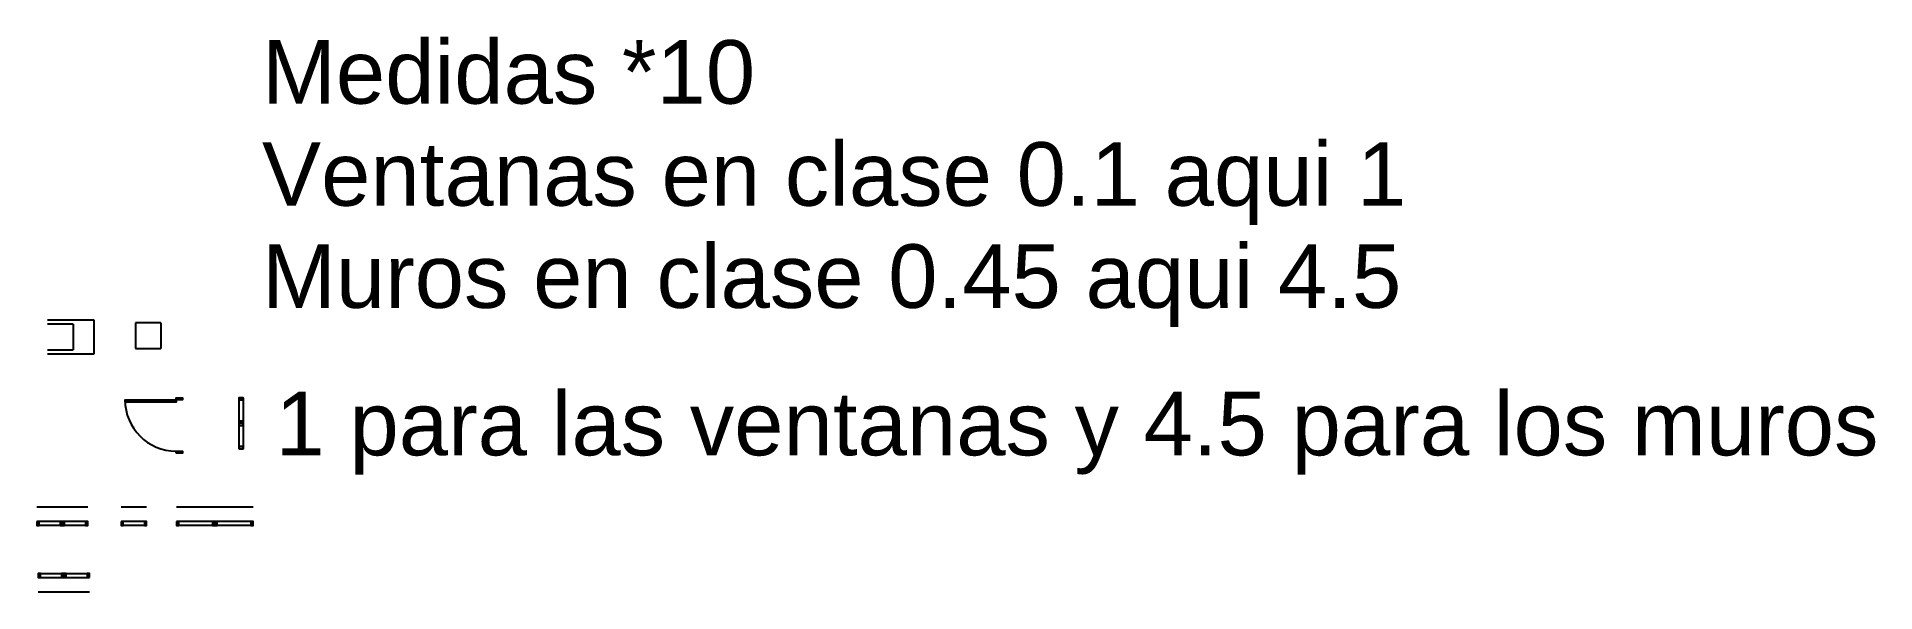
# Model space of a CAD drawing. Header units: millimetres. Extents: x 1971 to 2227, y 2630 to 3098.
# Drawn here: x 2197.23 to 2226.78, y 2739.72 to 2748.65 of the extents above; entities that cross this region are included whole.
import ezdxf

# ---------------------------------------------------------------- set-up
doc = ezdxf.new("R2010")
doc.units = ezdxf.units.MM
for name, color, linetype in [('CarpinteriaExterior', 130, 'Continuous'), ('PrimerPlano', 160, 'Continuous'), ('SegundoPlano', 254, 'Continuous'), ('Texto', 250, 'Continuous')]:
    doc.layers.add(name, color=color, linetype=linetype)
doc.styles.get("Standard").update_dxf_attribs({"font": 'arial.ttf'})

msp = doc.modelspace()

# ---------------------------------------------------------------- texts
at = {"layer": 'Texto'}
for s, p in [('Medidas *10', (2200.852, 2747.571)), ('Ventanas en clase 0.1 aqui 1', (2200.852, 2745.931)), ('Muros en clase 0.45 aqui 4.5', (2200.852, 2744.29))]:
    msp.add_text(s, height=1.021, dxfattribs=at).set_placement(p)
at = {"layer": 'Texto', "insert": (2201.07, 2742.941), "char_height": 1.021, "width": 26.22167, "attachment_point": 1}
msp.add_mtext('1 para las ventanas y 4.5 para los muros', dxfattribs=at)

# ---------------------------------------------------------------- linework, layer by layer
at = {"layer": 'CarpinteriaExterior'}
for p, q in [((2200.482, 2742.846), (2200.482, 2742.024)), ((2200.482, 2742.846), (2200.549, 2742.846)), ((2200.549, 2742.846), (2200.549, 2742.024)), ((2200.549, 2742.024), (2200.482, 2742.024)), ((2198.056, 2740.858), (2197.234, 2740.858)), ((2198.056, 2740.791), (2197.234, 2740.791)), ((2198.999, 2740.858), (2198.588, 2740.858)), ((2198.999, 2740.791), (2198.588, 2740.791)), ((2200.712, 2740.858), (2199.479, 2740.858)), ((2200.712, 2740.791), (2199.479, 2740.791)), ((2197.257, 2740.022), (2198.079, 2740.022)), ((2197.257, 2739.955), (2198.079, 2739.955))]:
    msp.add_line(p, q, dxfattribs=at)
for points in [[(2198.652, 2742.777), (2198.652, 2742.811), (2199.475, 2742.811), (2199.475, 2742.777)], [(2199.475, 2742.811), (2199.475, 2742.844), (2199.575, 2742.844), (2199.575, 2742.811)], [(2199.475, 2741.955), (2199.475, 2741.988), (2199.575, 2741.988), (2199.575, 2741.955)]]:
    msp.add_lwpolyline(points, close=True, dxfattribs=at)
for points in [[(2200.482, 2742.81), (2200.549, 2742.81), (2200.549, 2742.846), (2200.482, 2742.846), (2200.482, 2742.81)], [(2200.482, 2742.435), (2200.549, 2742.435), (2200.549, 2742.471), (2200.482, 2742.471), (2200.482, 2742.435)], [(2200.482, 2742.399), (2200.549, 2742.399), (2200.549, 2742.435), (2200.482, 2742.435), (2200.482, 2742.399)], [(2200.482, 2742.024), (2200.549, 2742.024), (2200.549, 2742.06), (2200.482, 2742.06), (2200.482, 2742.024)], [(2197.234, 2740.858), (2197.234, 2740.791), (2197.27, 2740.791), (2197.27, 2740.858), (2197.234, 2740.858)], [(2197.608, 2740.858), (2197.608, 2740.791), (2197.645, 2740.791), (2197.645, 2740.858), (2197.608, 2740.858)], [(2197.645, 2740.858), (2197.645, 2740.791), (2197.681, 2740.791), (2197.681, 2740.858), (2197.645, 2740.858)], [(2198.019, 2740.858), (2198.019, 2740.791), (2198.056, 2740.791), (2198.056, 2740.858), (2198.019, 2740.858)], [(2198.588, 2740.858), (2198.588, 2740.791), (2198.624, 2740.791), (2198.624, 2740.858), (2198.588, 2740.858)], [(2198.963, 2740.858), (2198.963, 2740.791), (2198.999, 2740.791), (2198.999, 2740.858), (2198.963, 2740.858)], [(2199.479, 2740.858), (2199.479, 2740.791), (2199.515, 2740.791), (2199.515, 2740.858), (2199.479, 2740.858)], [(2200.059, 2740.858), (2200.059, 2740.791), (2200.095, 2740.791), (2200.095, 2740.858), (2200.059, 2740.858)], [(2200.095, 2740.858), (2200.095, 2740.791), (2200.132, 2740.791), (2200.132, 2740.858), (2200.095, 2740.858)], [(2200.676, 2740.858), (2200.676, 2740.791), (2200.712, 2740.791), (2200.712, 2740.858), (2200.676, 2740.858)], [(2197.293, 2739.955), (2197.293, 2740.022), (2197.257, 2740.022), (2197.257, 2739.955), (2197.293, 2739.955)], [(2197.668, 2739.955), (2197.668, 2740.022), (2197.632, 2740.022), (2197.632, 2739.955), (2197.668, 2739.955)], [(2197.704, 2739.955), (2197.704, 2740.022), (2197.668, 2740.022), (2197.668, 2739.955), (2197.704, 2739.955)], [(2198.079, 2739.955), (2198.079, 2740.022), (2198.043, 2740.022), (2198.043, 2739.955), (2198.079, 2739.955)]]:
    msp.add_lwpolyline(points, dxfattribs=at)
msp.add_arc((2199.475, 2742.811), 0.823, 180, 270, dxfattribs=at)
at = {"layer": 'PrimerPlano'}
for p, q in [((2198.154, 2744.095), (2197.407, 2744.095)), ((2197.818, 2744.028), (2197.407, 2744.028)), ((2197.818, 2744.028), (2197.818, 2743.617)), ((2198.154, 2743.549), (2198.154, 2744.095)), ((2198.819, 2744.047), (2198.819, 2743.636)), ((2199.23, 2744.047), (2198.819, 2744.047)), ((2199.23, 2744.047), (2199.23, 2743.636)), ((2197.407, 2743.617), (2197.818, 2743.617)), ((2197.407, 2743.549), (2198.154, 2743.549)), ((2198.819, 2743.636), (2199.23, 2743.636))]:
    msp.add_line(p, q, dxfattribs=at)
at = {"layer": 'SegundoPlano'}
for p, q in [((2197.234, 2741.093), (2198.056, 2741.093)), ((2198.588, 2741.093), (2198.999, 2741.093)), ((2199.479, 2741.093), (2200.712, 2741.093)), ((2198.079, 2739.721), (2197.257, 2739.721))]:
    msp.add_line(p, q, dxfattribs=at)

msp.set_redraw_order([(e.dxf.handle, doc.entitydb.next_handle()) for e in msp.query("TEXT MTEXT ATTDEF DIMENSION ARC_DIMENSION")])  # texts and dimensions are drawn at this point

doc.saveas('drawing.dxf')
